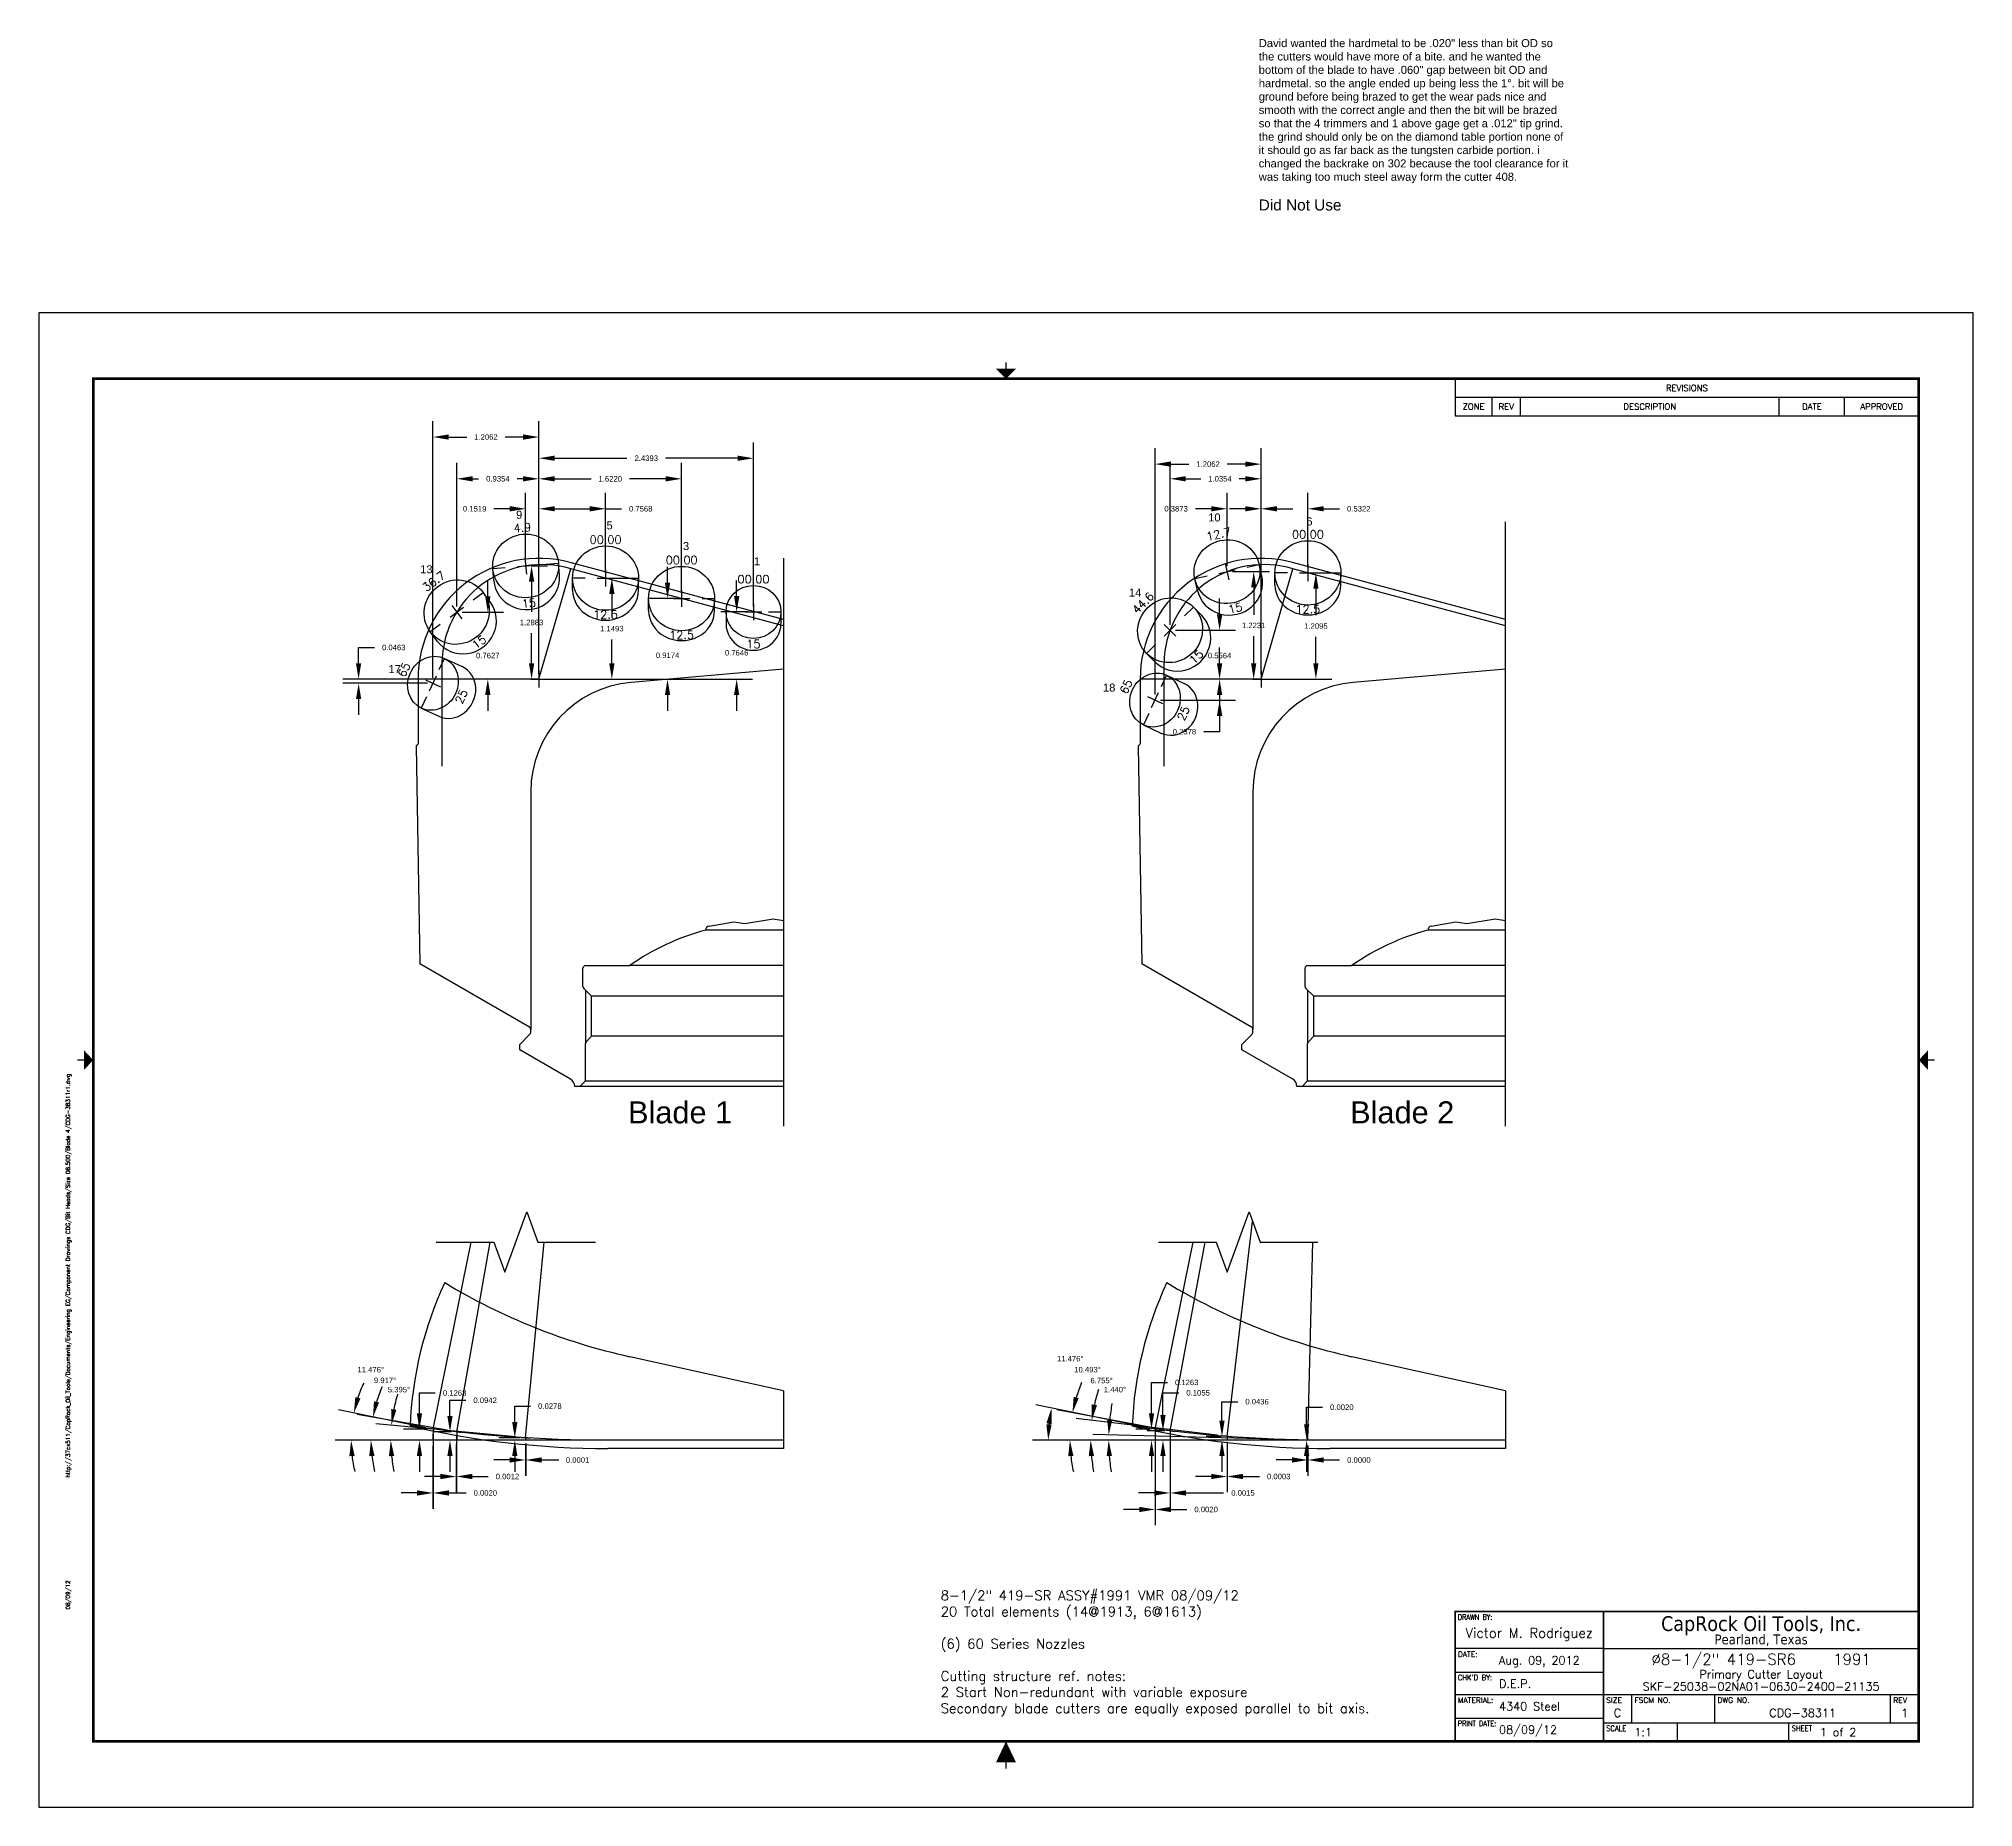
# Model space of a CAD drawing. Header units: inches. Extents: x 0 to 44, y 0 to 27.6.
# Drawn here: x 0 to 22, y 0 to 20.12 of the extents above; entities that cross this region are included whole.
import ezdxf
from ezdxf.enums import TextEntityAlignment as Align
from ezdxf.lldxf.tags import DXFTag

# ---------------------------------------------------------------- set-up
doc = ezdxf.new("R2010")
doc.units = ezdxf.units.IN
doc.header["$LTSCALE"] = 0.5
doc.header["$MEASUREMENT"] = 0
doc.header["$PDMODE"] = 35
doc.layers.get('Defpoints').update_dxf_attribs({"color": 1})
for name, color, linetype in [('Blade1', 40, 'Continuous'), ('Blade2', 6, 'Continuous'), ('CDG-38310R1', 7, 'Continuous'), ('CLine', 5, 'CENTER2'), ('Dimensions', 4, 'Continuous'), ('Text', 3, 'Continuous'), ('Title Block', 7, 'Continuous')]:
    doc.layers.add(name, color=color, linetype=linetype)
doc.styles.add('Block', font='tahoma.ttf')
doc.styles.add('RomanS', font='romans')
doc.styles.get("Standard").update_dxf_attribs({"font": 'arial.ttf'})
tags = doc.linetypes.add('CENTER2', pattern=[1.125, 0.75, -0.125, 0.125, -0.125]).pattern_tags.tags
tags[10:11] = [DXFTag(74, 4), DXFTag(75, 0), DXFTag(340, '0'), DXFTag(46, 0.0), DXFTag(50, 0.0), DXFTag(44, 0.0), DXFTag(45, 0.0)]
tags[8:9] = [DXFTag(74, 4), DXFTag(75, 0), DXFTag(340, '0'), DXFTag(46, 0.0), DXFTag(50, 0.0), DXFTag(44, 0.0), DXFTag(45, 0.0)]
tags[6:7] = [DXFTag(74, 4), DXFTag(75, 0), DXFTag(340, '0'), DXFTag(46, 0.0), DXFTag(50, 0.0), DXFTag(44, 0.0), DXFTag(45, 0.0)]
tags[4:5] = [DXFTag(74, 4), DXFTag(75, 0), DXFTag(340, '0'), DXFTag(46, 0.0), DXFTag(50, 0.0), DXFTag(44, 0.0), DXFTag(45, 0.0)]
tags = doc.linetypes.add('HIDDEN2', pattern=[0.1875, 0.125, -0.0625]).pattern_tags.tags
tags[6:7] = [DXFTag(74, 4), DXFTag(75, 0), DXFTag(340, '0'), DXFTag(46, 0.0), DXFTag(50, 0.0), DXFTag(44, 0.0), DXFTag(45, 0.0)]
tags[4:5] = [DXFTag(74, 4), DXFTag(75, 0), DXFTag(340, '0'), DXFTag(46, 0.0), DXFTag(50, 0.0), DXFTag(44, 0.0), DXFTag(45, 0.0)]
doc.dimstyles.get("Standard").update_dxf_attribs({"dimtxt": 0.0625, "dimasz": 0.18, "dimexe": 0.18, "dimexo": 0.0625, "dimgap": 0.09, "dimtad": 0, "dimtih": 1, "dimtoh": 1, "dimdec": 4, "dimzin": 0, "dimdsep": 46, "dimtxsty": 'Standard', "dimcen": 0.09, "dimadec": 3, "dimazin": 0, "dimtfac": 1, "dimtdec": 4, "dimtofl": 0, "dimtmove": 0, "dimatfit": 3, "dimfxl": 1, "dimtolj": 1, "dimtzin": 0, "dimarcsym": 0})

msp = doc.modelspace()

# ---------------------------------------------------------------- texts
at = {"insert": (13.87404, 20.11359), "char_height": 0.09120087, "attachment_point": 1}
msp.add_mtext_dynamic_manual_height_columns('David wanted the hardmetal to be .020" less than bit OD so the cutters would have more of a bite. and he wanted the bottom of the blade to have .060" gap between bit OD and hardmetal. so the angle ended up being less the 1°. bit will be ground before being brazed to get the wear pads nice and smooth with the correct angle and then the bit will be brazed so that the 4 trimmers and 1 above gage get a .012" tip grind. the grind should only be on the diamond table portion none of it should go as far back as the tungsten carbide portion. i changed the backrake on 302 because the tool clearance for it was taking too much steel away form the cutter 408.\\P\\P{\\H1.3706x;\\C1;Did Not Use}', width=3.5379419, gutter_width=0.456, heights=[0], dxfattribs=at)
at = {"layer": 'Blade1'}
for s, height, p in [('9', 0.0912, (5.42803, 14.65781)), ('5', 0.0912, (6.45645, 14.53686)), ('3', 0.0912, (7.32656, 14.30146)), ('13', 0.091201, (4.33736, 14.03705)), ('1', 0.0912, (8.13244, 14.12831)), ('17', 0.091201, (3.97694, 12.90228))]:
    msp.add_text(s, height=height, dxfattribs=at).set_placement(p)
at = {"layer": 'Blade2'}
for s, height, p in [('10', 0.091201, (13.29881, 14.62668)), ('6', 0.0912, (14.41482, 14.58161)), ('14', 0.091201, (12.39777, 13.77192)), ('18', 0.091201, (12.10206, 12.69164))]:
    msp.add_text(s, height=height, dxfattribs=at).set_placement(p)
at = {"layer": 'Text', "char_height": 0.25, "attachment_point": 1}
for s, insert in [('Blade 1', (6.70194, 8.03038)), ('Blade 2', (14.91336, 8.03038))]:
    msp.add_mtext_dynamic_manual_height_columns(s, width=2.5039694, gutter_width=0.456, heights=[0], dxfattribs=dict(at, insert=insert))
at = {"layer": 'Title Block', "color": 3, "insert": (10.25753, 2.46549), "char_height": 0.11, "width": 7.2757161, "attachment_point": 1, "style": 'RomanS'}
msp.add_mtext('8-1/2" 419-SR ASSY#1991 VMR 08/09/12\\P20 Total elements (14@1913, 6@1613)\\P\\P(6) 60 Series Nozzles\\P\\PCutting structure ref. notes:\\P2 Start Non-redundant with variable exposure\\PSecondary blade cutters are equally exposed parallel to bit axis.', dxfattribs=at)

# ---------------------------------------------------------------- blocks, each defined once
blk = doc.blocks.new('*D16')
at = {"layer": 'Defpoints', "color": 0, "transparency": 16777216}
for p in [(7.937, 13.597), (8.129, 13.597), (5.689, 12.833)]:
    blk.add_point(p, dxfattribs=at)
at = {"layer": 'Dimensions', "color": 0, "lineweight": -2, "transparency": 16777216}
for p, q in [((7.937, 13.777), (7.937, 13.957)), ((8.066, 13.597), (7.757, 13.597)), ((5.752, 12.833), (8.117, 12.833)), ((7.937, 12.653), (7.937, 12.473))]:
    blk.add_line(p, q, dxfattribs=at)
at = {"layer": 'Dimensions', "color": 0, "transparency": 16777216}
for points in [[(7.907, 13.777), (7.967, 13.777), (7.937, 13.597)], [(7.907, 12.653), (7.967, 12.653), (7.937, 12.833)]]:
    blk.add_solid(points, dxfattribs=at)
at = {"layer": 'Dimensions', "color": 0, "transparency": 16777216, "insert": (7.937, 13.133), "char_height": 0.0625, "attachment_point": 5}
blk.add_mtext('\\A1;0.7646', dxfattribs=at)
blk = doc.blocks.new('*D17')
at = {"layer": 'Defpoints', "color": 0, "transparency": 16777216}
for p in [(8.129, 15.346), (8.129, 13.597), (5.689, 12.833)]:
    blk.add_point(p, dxfattribs=at)
at = {"layer": 'Dimensions', "color": 0, "lineweight": -2, "transparency": 16777216}
for p, q in [((5.689, 12.895), (5.689, 15.526)), ((8.129, 13.66), (8.129, 15.526)), ((5.869, 15.346), (6.689, 15.346)), ((7.949, 15.346), (7.129, 15.346))]:
    blk.add_line(p, q, dxfattribs=at)
at = {"layer": 'Dimensions', "color": 0, "transparency": 16777216}
for points in [[(5.869, 15.376), (5.869, 15.316), (5.689, 15.346)], [(7.949, 15.376), (7.949, 15.316), (8.129, 15.346)]]:
    blk.add_solid(points, dxfattribs=at)
at = {"layer": 'Dimensions', "color": 0, "transparency": 16777216, "insert": (6.909, 15.346), "char_height": 0.0625, "attachment_point": 5}
blk.add_mtext('\\A1;2.4393', dxfattribs=at)
blk = doc.blocks.new('*D18')
at = {"layer": 'Defpoints', "color": 0, "transparency": 16777216}
for p in [(7.311, 13.75), (5.689, 12.833), (7.151, 12.833)]:
    blk.add_point(p, dxfattribs=at)
at = {"layer": 'Dimensions', "color": 0, "lineweight": -2, "transparency": 16777216}
for p, q in [((7.151, 13.93), (7.151, 14.11)), ((7.249, 13.75), (6.971, 13.75)), ((5.752, 12.833), (7.331, 12.833)), ((7.151, 12.653), (7.151, 12.473))]:
    blk.add_line(p, q, dxfattribs=at)
at = {"layer": 'Dimensions', "color": 0, "transparency": 16777216}
for points in [[(7.121, 13.93), (7.181, 13.93), (7.151, 13.75)], [(7.121, 12.653), (7.181, 12.653), (7.151, 12.833)]]:
    blk.add_solid(points, dxfattribs=at)
at = {"layer": 'Dimensions', "color": 0, "transparency": 16777216, "insert": (7.151, 13.104), "char_height": 0.0625, "attachment_point": 5}
blk.add_mtext('\\A1;0.9174', dxfattribs=at)
blk = doc.blocks.new('*D19')
at = {"layer": 'Defpoints', "color": 0, "transparency": 16777216}
for p in [(7.311, 15.112), (7.311, 13.75), (5.689, 12.833)]:
    blk.add_point(p, dxfattribs=at)
at = {"layer": 'Dimensions', "color": 0, "lineweight": -2, "transparency": 16777216}
for p, q in [((5.689, 12.895), (5.689, 15.292)), ((7.311, 13.813), (7.311, 15.292)), ((5.869, 15.112), (6.284, 15.112)), ((7.131, 15.112), (6.717, 15.112))]:
    blk.add_line(p, q, dxfattribs=at)
at = {"layer": 'Dimensions', "color": 0, "transparency": 16777216}
for points in [[(5.869, 15.142), (5.869, 15.082), (5.689, 15.112)], [(7.131, 15.142), (7.131, 15.082), (7.311, 15.112)]]:
    blk.add_solid(points, dxfattribs=at)
at = {"layer": 'Dimensions', "color": 0, "transparency": 16777216, "insert": (6.5, 15.112), "char_height": 0.0625, "attachment_point": 5}
blk.add_mtext('\\A1;1.6220', dxfattribs=at)
blk = doc.blocks.new('*D20')
at = {"layer": 'Defpoints', "color": 0, "transparency": 16777216}
for p in [(6.446, 13.982), (6.518, 13.982), (5.689, 12.833)]:
    blk.add_point(p, dxfattribs=at)
at = {"layer": 'Dimensions', "color": 0, "lineweight": -2, "transparency": 16777216}
for p, q in [((6.509, 13.982), (6.698, 13.982)), ((6.518, 13.802), (6.518, 13.529)), ((6.518, 13.013), (6.518, 13.285)), ((5.752, 12.833), (6.698, 12.833))]:
    blk.add_line(p, q, dxfattribs=at)
at = {"layer": 'Dimensions', "color": 0, "transparency": 16777216}
for points in [[(6.488, 13.802), (6.548, 13.802), (6.518, 13.982)], [(6.488, 13.013), (6.548, 13.013), (6.518, 12.833)]]:
    blk.add_solid(points, dxfattribs=at)
at = {"layer": 'Dimensions', "color": 0, "transparency": 16777216, "insert": (6.518, 13.407), "char_height": 0.0625, "attachment_point": 5}
blk.add_mtext('\\A1;1.1493', dxfattribs=at)
blk = doc.blocks.new('*D21')
at = {"layer": 'Defpoints', "color": 0, "transparency": 16777216}
for p in [(6.446, 14.771), (6.446, 13.982), (5.689, 12.833)]:
    blk.add_point(p, dxfattribs=at)
at = {"layer": 'Dimensions', "color": 0, "lineweight": -2, "transparency": 16777216}
for p, q in [((5.689, 12.895), (5.689, 14.951)), ((5.869, 14.771), (6.266, 14.771)), ((6.446, 14.044), (6.446, 14.951)), ((6.446, 14.771), (6.626, 14.771))]:
    blk.add_line(p, q, dxfattribs=at)
at = {"layer": 'Dimensions', "color": 0, "transparency": 16777216}
for points in [[(5.869, 14.801), (5.869, 14.741), (5.689, 14.771)], [(6.266, 14.801), (6.266, 14.741), (6.446, 14.771)]]:
    blk.add_solid(points, dxfattribs=at)
at = {"layer": 'Dimensions', "color": 0, "transparency": 16777216, "insert": (6.846, 14.771), "char_height": 0.0625, "attachment_point": 5}
blk.add_mtext('\\A1;0.7568', dxfattribs=at)
blk = doc.blocks.new('CMark')
at = {"layer": 'CLine'}
for p, q in [((-0.094, 0), (0.094, 0)), ((0, 0.094), (0, -0.094))]:
    blk.add_line(p, q, dxfattribs=at)
blk = doc.blocks.new('1913@15')
for p, q in [((-0.233, 0), (-0.375, 0)), ((0.233, 0), (0.375, 0))]:
    blk.add_line(p, q)
at = {"color": 8, "linetype": 'HIDDEN2', "ltscale": 0.5}
for p, q in [((-0.375, -0.135), (-0.375, 0)), ((0.375, -0.135), (0.375, 0))]:
    blk.add_line(p, q, dxfattribs=at)
blk.add_ellipse((0, 0), major_axis=(-0.375, 0), ratio=0.965926)
blk.add_ellipse((0, -0.135), major_axis=(-0.375, 0), ratio=0.965926, start_param=0, end_param=3.141593, dxfattribs=at)
blk.add_blockref('CMark', (0, 0))
at = {"style": 'RomanS'}
blk.add_text('15', height=0.094, dxfattribs=at).set_placement((0, -0.425), align=Align.MIDDLE_CENTER)
blk.add_attdef('ANG', text='', height=0.094, dxfattribs=at).set_placement((0, 0.362), align=Align.BOTTOM_CENTER)
blk = doc.blocks.new('*D22')
at = {"layer": 'Defpoints', "color": 0, "transparency": 16777216}
for p in [(5.537, 14.121), (5.605, 12.833), (5.689, 12.833)]:
    blk.add_point(p, dxfattribs=at)
at = {"layer": 'Dimensions', "color": 0, "lineweight": -2, "transparency": 16777216}
for p, q in [((5.6, 14.121), (5.785, 14.121)), ((5.605, 13.941), (5.605, 13.599)), ((5.605, 13.013), (5.605, 13.355)), ((5.627, 12.833), (5.425, 12.833))]:
    blk.add_line(p, q, dxfattribs=at)
at = {"layer": 'Dimensions', "color": 0, "transparency": 16777216}
for points in [[(5.575, 13.941), (5.635, 13.941), (5.605, 14.121)], [(5.575, 13.013), (5.635, 13.013), (5.605, 12.833)]]:
    blk.add_solid(points, dxfattribs=at)
at = {"layer": 'Dimensions', "color": 0, "transparency": 16777216, "insert": (5.605, 13.477), "char_height": 0.0625, "attachment_point": 5}
blk.add_mtext('\\A1;1.2883', dxfattribs=at)
blk = doc.blocks.new('*D11')
at = {"layer": 'Defpoints', "color": 0, "transparency": 16777216}
for p in [(5.537, 14.771), (5.537, 14.121), (5.689, 12.833)]:
    blk.add_point(p, dxfattribs=at)
at = {"layer": 'Dimensions', "color": 0, "lineweight": -2, "transparency": 16777216}
for p, q in [((5.357, 14.771), (5.177, 14.771)), ((5.537, 14.184), (5.537, 14.951)), ((5.689, 12.895), (5.689, 14.951)), ((5.869, 14.771), (6.049, 14.771))]:
    blk.add_line(p, q, dxfattribs=at)
at = {"layer": 'Dimensions', "color": 0, "transparency": 16777216}
for points in [[(5.357, 14.801), (5.357, 14.741), (5.537, 14.771)], [(5.869, 14.801), (5.869, 14.741), (5.689, 14.771)]]:
    blk.add_solid(points, dxfattribs=at)
at = {"layer": 'Dimensions', "color": 0, "transparency": 16777216, "insert": (4.958, 14.771), "char_height": 0.0625, "attachment_point": 5}
blk.add_mtext('\\A1;0.1519', dxfattribs=at)
blk = doc.blocks.new('*D12')
at = {"layer": 'Defpoints', "color": 0, "transparency": 16777216}
for p in [(5.414, 4.203), (5.538, 4.203), (5.537, 4.176)]:
    blk.add_point(p, dxfattribs=at)
at = {"layer": 'Dimensions', "color": 0, "lineweight": -2, "transparency": 16777216}
for p, q in [((5.414, 4.383), (5.414, 4.563)), ((5.414, 4.563), (5.594, 4.563)), ((5.475, 4.203), (5.234, 4.203)), ((5.475, 4.176), (5.234, 4.176)), ((5.414, 3.996), (5.414, 3.816))]:
    blk.add_line(p, q, dxfattribs=at)
at = {"layer": 'Dimensions', "color": 0, "transparency": 16777216}
for points in [[(5.384, 4.383), (5.444, 4.383), (5.414, 4.203)], [(5.384, 3.996), (5.444, 3.996), (5.414, 4.176)]]:
    blk.add_solid(points, dxfattribs=at)
at = {"layer": 'Dimensions', "color": 0, "transparency": 16777216, "insert": (5.813, 4.563), "char_height": 0.0625, "attachment_point": 5}
blk.add_mtext('\\A1;0.0278', dxfattribs=at)
blk = doc.blocks.new('*D23')
at = {"layer": 'Defpoints', "color": 0, "transparency": 16777216}
for p in [(5.538, 4.203), (5.537, 4.176), (5.538, 3.951)]:
    blk.add_point(p, dxfattribs=at)
at = {"layer": 'Dimensions', "color": 0, "lineweight": -2, "transparency": 16777216}
for p, q in [((5.537, 4.113), (5.537, 3.771)), ((5.538, 4.141), (5.538, 3.771)), ((5.357, 3.951), (5.177, 3.951)), ((5.718, 3.951), (5.914, 3.951))]:
    blk.add_line(p, q, dxfattribs=at)
at = {"layer": 'Dimensions', "color": 0, "transparency": 16777216}
for points in [[(5.357, 3.981), (5.357, 3.921), (5.537, 3.951)], [(5.718, 3.981), (5.718, 3.921), (5.538, 3.951)]]:
    blk.add_solid(points, dxfattribs=at)
at = {"layer": 'Dimensions', "color": 0, "transparency": 16777216, "insert": (6.128, 3.951), "char_height": 0.0625, "attachment_point": 5}
blk.add_mtext('\\A1;0.0001', dxfattribs=at)
blk = doc.blocks.new('*D24')
at = {"layer": 'Defpoints', "color": 0, "transparency": 16777216}
for p in [(4.005, 4.233), (5.488, 4.208), (5.587, 4.199), (3.893, 4.176), (6.471, 4.176)]:
    blk.add_point(p, dxfattribs=at)
at = {"layer": 'Dimensions', "color": 0, "lineweight": -2, "transparency": 16777216}
blk.add_line((5.426, 4.214), (3.833, 4.364), dxfattribs=at)
for start, end in [(163.3172, 168.9609), (185.6437, 191.2873)]:
    blk.add_arc((5.832, 4.176), 1.828, start, end, dxfattribs=at)
at = {"layer": 'Dimensions', "color": 0, "transparency": 16777216}
for points in [[(4.067, 4.521), (4.008, 4.53), (4.012, 4.348)], [(3.983, 3.994), (4.043, 3.997), (4.004, 4.176)]]:
    blk.add_solid(points, dxfattribs=at)
at = {"layer": 'Dimensions', "color": 0, "transparency": 16777216, "insert": (4.097, 4.751), "char_height": 0.0625, "attachment_point": 5}
blk.add_mtext('\\A1;5.395°', dxfattribs=at)
blk = doc.blocks.new('*D25')
at = {"layer": 'Defpoints', "color": 0, "transparency": 16777216}
for p in [(4.754, 13.595), (5.107, 13.595), (5.689, 12.833)]:
    blk.add_point(p, dxfattribs=at)
at = {"layer": 'Dimensions', "color": 0, "lineweight": -2, "transparency": 16777216}
for p, q in [((5.107, 13.775), (5.107, 13.955)), ((4.817, 13.595), (5.287, 13.595)), ((5.627, 12.833), (4.927, 12.833)), ((5.107, 12.653), (5.107, 12.473))]:
    blk.add_line(p, q, dxfattribs=at)
at = {"layer": 'Dimensions', "color": 0, "transparency": 16777216}
for points in [[(5.077, 13.775), (5.137, 13.775), (5.107, 13.595)], [(5.077, 12.653), (5.137, 12.653), (5.107, 12.833)]]:
    blk.add_solid(points, dxfattribs=at)
at = {"layer": 'Dimensions', "color": 0, "transparency": 16777216, "insert": (5.107, 13.101), "char_height": 0.0625, "attachment_point": 5}
blk.add_mtext('\\A1;0.7627', dxfattribs=at)
blk = doc.blocks.new('*D13')
at = {"layer": 'Defpoints', "color": 0, "transparency": 16777216}
for p in [(4.754, 15.112), (4.754, 13.595), (5.689, 12.833)]:
    blk.add_point(p, dxfattribs=at)
at = {"layer": 'Dimensions', "color": 0, "lineweight": -2, "transparency": 16777216}
for p, q in [((4.754, 13.658), (4.754, 15.292)), ((5.689, 12.895), (5.689, 15.292)), ((4.934, 15.112), (5.002, 15.112)), ((5.509, 15.112), (5.441, 15.112))]:
    blk.add_line(p, q, dxfattribs=at)
at = {"layer": 'Dimensions', "color": 0, "transparency": 16777216}
for points in [[(4.934, 15.142), (4.934, 15.082), (4.754, 15.112)], [(5.509, 15.142), (5.509, 15.082), (5.689, 15.112)]]:
    blk.add_solid(points, dxfattribs=at)
at = {"layer": 'Dimensions', "color": 0, "transparency": 16777216, "insert": (5.222, 15.112), "char_height": 0.0625, "attachment_point": 5}
blk.add_mtext('\\A1;0.9354', dxfattribs=at)
blk = doc.blocks.new('*D14')
at = {"layer": 'Defpoints', "color": 0, "transparency": 16777216}
for p in [(4.677, 4.27), (4.755, 4.27), (4.754, 4.176)]:
    blk.add_point(p, dxfattribs=at)
at = {"layer": 'Dimensions', "color": 0, "lineweight": -2, "transparency": 16777216}
for p, q in [((4.677, 4.45), (4.677, 4.63)), ((4.677, 4.63), (4.857, 4.63)), ((4.693, 4.27), (4.497, 4.27)), ((4.692, 4.176), (4.497, 4.176)), ((4.677, 3.996), (4.677, 3.816))]:
    blk.add_line(p, q, dxfattribs=at)
at = {"layer": 'Dimensions', "color": 0, "transparency": 16777216}
for points in [[(4.647, 4.45), (4.707, 4.45), (4.677, 4.27)], [(4.647, 3.996), (4.707, 3.996), (4.677, 4.176)]]:
    blk.add_solid(points, dxfattribs=at)
at = {"layer": 'Dimensions', "color": 0, "transparency": 16777216, "insert": (5.077, 4.63), "char_height": 0.0625, "attachment_point": 5}
blk.add_mtext('\\A1;0.0942', dxfattribs=at)
blk = doc.blocks.new('*D15')
at = {"layer": 'Defpoints', "color": 0, "transparency": 16777216}
for p in [(4.749, 4.191), (4.75, 4.285), (4.75, 3.763)]:
    blk.add_point(p, dxfattribs=at)
at = {"layer": 'Dimensions', "color": 0, "lineweight": -2, "transparency": 16777216}
for p, q in [((4.75, 4.223), (4.75, 3.583)), ((4.749, 4.129), (4.749, 3.583)), ((4.569, 3.763), (4.389, 3.763)), ((4.93, 3.763), (5.111, 3.763))]:
    blk.add_line(p, q, dxfattribs=at)
at = {"layer": 'Dimensions', "color": 0, "transparency": 16777216}
for points in [[(4.569, 3.793), (4.569, 3.733), (4.749, 3.763)], [(4.93, 3.793), (4.93, 3.733), (4.75, 3.763)]]:
    blk.add_solid(points, dxfattribs=at)
at = {"layer": 'Dimensions', "color": 0, "transparency": 16777216, "insert": (5.331, 3.763), "char_height": 0.0625, "attachment_point": 5}
blk.add_mtext('\\A1;0.0012', dxfattribs=at)
blk = doc.blocks.new('*D26')
at = {"layer": 'Defpoints', "color": 0, "transparency": 16777216}
for p in [(3.78, 4.263), (4.706, 4.278), (4.804, 4.261), (3.893, 4.176), (6.471, 4.176)]:
    blk.add_point(p, dxfattribs=at)
at = {"layer": 'Dimensions', "color": 0, "lineweight": -2, "transparency": 16777216}
for p, q in [((4.644, 4.289), (3.623, 4.468)), ((3.83, 4.176), (3.598, 4.176))]:
    blk.add_line(p, q, dxfattribs=at)
for start, end in [(156.47, 163.2767), (186.8066, 193.6133)]:
    blk.add_arc((5.294, 4.176), 1.516, start, end, dxfattribs=at)
at = {"layer": 'Dimensions', "color": 0, "transparency": 16777216}
for points in [[(3.871, 4.605), (3.813, 4.619), (3.801, 4.437)], [(3.759, 3.994), (3.819, 3.998), (3.778, 4.176)]]:
    blk.add_solid(points, dxfattribs=at)
at = {"layer": 'Dimensions', "color": 0, "transparency": 16777216, "insert": (3.939, 4.856), "char_height": 0.0625, "attachment_point": 5}
blk.add_mtext('\\A1;9.917°', dxfattribs=at)
blk = doc.blocks.new('1613@25')
for p, q in [((-0.17, 0), (-0.312, 0)), ((0.171, 0), (0.312, 0))]:
    blk.add_line(p, q)
at = {"color": 8, "linetype": 'HIDDEN2', "ltscale": 0.5}
blk.add_line((-0.312, 0), (-0.312, -0.22), dxfattribs=at)
at = {"color": 8, "linetype": 'HIDDEN2', "ltscale": 0.5, "flags": 128}
blk.add_lwpolyline([(0.312, 0), (0.312, -0.22)], dxfattribs=at)
blk.add_ellipse((0, 0), major_axis=(-0.312, 0), ratio=0.906308, start_param=-3.141592653589793, end_param=3.141592653589793)
at = {"color": 8, "linetype": 'HIDDEN2', "ltscale": 0.5}
blk.add_ellipse((0, -0.22), major_axis=(-0.312, 0), ratio=0.906308, start_param=0, end_param=3.141593, dxfattribs=at)
blk.add_blockref('CMark', (0, 0))
at = {"style": 'RomanS'}
blk.add_text('25', height=0.094, dxfattribs=at).set_placement((0, -0.356), align=Align.MIDDLE_CENTER)
blk.add_attdef('ANG', text='', height=0.094, dxfattribs=at).set_placement((0, 0.287), align=Align.BOTTOM_CENTER)
blk = doc.blocks.new('*D27')
at = {"layer": 'Defpoints', "color": 0, "transparency": 16777216}
for p in [(4.483, 15.587), (4.483, 12.786), (5.689, 12.833)]:
    blk.add_point(p, dxfattribs=at)
at = {"layer": 'Dimensions', "color": 0, "lineweight": -2, "transparency": 16777216}
for p, q in [((4.483, 12.849), (4.483, 15.767)), ((5.689, 12.895), (5.689, 15.767)), ((4.663, 15.587), (4.87, 15.587)), ((5.509, 15.587), (5.303, 15.587))]:
    blk.add_line(p, q, dxfattribs=at)
at = {"layer": 'Dimensions', "color": 0, "transparency": 16777216}
for points in [[(4.663, 15.617), (4.663, 15.557), (4.483, 15.587)], [(5.509, 15.617), (5.509, 15.557), (5.689, 15.587)]]:
    blk.add_solid(points, dxfattribs=at)
at = {"layer": 'Dimensions', "color": 0, "transparency": 16777216, "insert": (5.086, 15.587), "char_height": 0.0625, "attachment_point": 5}
blk.add_mtext('\\A1;1.2062', dxfattribs=at)
blk = doc.blocks.new('*D28')
at = {"layer": 'Defpoints', "color": 0, "transparency": 16777216}
for p in [(3.638, 12.786), (4.483, 12.786), (5.689, 12.833)]:
    blk.add_point(p, dxfattribs=at)
at = {"layer": 'Dimensions', "color": 0, "lineweight": -2, "transparency": 16777216}
for p, q in [((3.638, 13.013), (3.638, 13.193)), ((3.638, 13.193), (3.818, 13.193)), ((5.627, 12.833), (3.458, 12.833)), ((4.421, 12.786), (3.458, 12.786)), ((3.638, 12.606), (3.638, 12.426))]:
    blk.add_line(p, q, dxfattribs=at)
at = {"layer": 'Dimensions', "color": 0, "transparency": 16777216}
for points in [[(3.608, 13.013), (3.668, 13.013), (3.638, 12.833)], [(3.608, 12.606), (3.668, 12.606), (3.638, 12.786)]]:
    blk.add_solid(points, dxfattribs=at)
at = {"layer": 'Dimensions', "color": 0, "transparency": 16777216, "insert": (4.038, 13.193), "char_height": 0.0625, "attachment_point": 5}
blk.add_mtext('\\A1;0.0463', dxfattribs=at)
blk = doc.blocks.new('*D31')
at = {"layer": 'Defpoints', "color": 0, "transparency": 16777216}
for p in [(14.433, 14.771), (14.433, 14.042), (13.901, 12.833)]:
    blk.add_point(p, dxfattribs=at)
at = {"layer": 'Dimensions', "color": 0, "lineweight": -2, "transparency": 16777216}
for p, q in [((13.721, 14.771), (13.541, 14.771)), ((13.901, 12.895), (13.901, 14.951)), ((14.433, 14.105), (14.433, 14.951)), ((14.613, 14.771), (14.793, 14.771))]:
    blk.add_line(p, q, dxfattribs=at)
at = {"layer": 'Dimensions', "color": 0, "transparency": 16777216}
for points in [[(13.721, 14.801), (13.721, 14.741), (13.901, 14.771)], [(14.613, 14.801), (14.613, 14.741), (14.433, 14.771)]]:
    blk.add_solid(points, dxfattribs=at)
at = {"layer": 'Dimensions', "color": 0, "transparency": 16777216, "insert": (15.012, 14.771), "char_height": 0.0625, "attachment_point": 5}
blk.add_mtext('\\A1;0.5322', dxfattribs=at)
blk = doc.blocks.new('*D32')
at = {"layer": 'Defpoints', "color": 0, "transparency": 16777216}
for p in [(13.514, 14.056), (13.817, 12.833), (13.901, 12.833)]:
    blk.add_point(p, dxfattribs=at)
at = {"layer": 'Dimensions', "color": 0, "lineweight": -2, "transparency": 16777216}
for p, q in [((13.576, 14.056), (13.997, 14.056)), ((13.817, 13.876), (13.817, 13.566)), ((13.817, 13.013), (13.817, 13.322)), ((13.838, 12.833), (13.637, 12.833))]:
    blk.add_line(p, q, dxfattribs=at)
at = {"layer": 'Dimensions', "color": 0, "transparency": 16777216}
for points in [[(13.787, 13.876), (13.847, 13.876), (13.817, 14.056)], [(13.787, 13.013), (13.847, 13.013), (13.817, 12.833)]]:
    blk.add_solid(points, dxfattribs=at)
at = {"layer": 'Dimensions', "color": 0, "transparency": 16777216, "insert": (13.817, 13.444), "char_height": 0.0625, "attachment_point": 5}
blk.add_mtext('\\A1;1.2231', dxfattribs=at)
blk = doc.blocks.new('*D29')
at = {"layer": 'Defpoints', "color": 0, "transparency": 16777216}
for p in [(13.514, 14.771), (13.514, 14.056), (13.901, 12.833)]:
    blk.add_point(p, dxfattribs=at)
at = {"layer": 'Dimensions', "color": 0, "lineweight": -2, "transparency": 16777216}
for p, q in [((13.334, 14.771), (13.154, 14.771)), ((13.514, 14.118), (13.514, 14.951)), ((13.901, 12.895), (13.901, 14.951)), ((14.081, 14.771), (14.261, 14.771))]:
    blk.add_line(p, q, dxfattribs=at)
at = {"layer": 'Dimensions', "color": 0, "transparency": 16777216}
for points in [[(13.334, 14.801), (13.334, 14.741), (13.514, 14.771)], [(14.081, 14.801), (14.081, 14.741), (13.901, 14.771)]]:
    blk.add_solid(points, dxfattribs=at)
at = {"layer": 'Dimensions', "color": 0, "transparency": 16777216, "insert": (12.934, 14.771), "char_height": 0.0625, "attachment_point": 5}
blk.add_mtext('\\A1;0.3873', dxfattribs=at)
blk = doc.blocks.new('*D33')
at = {"layer": 'Defpoints', "color": 0, "transparency": 16777216}
for p in [(12.865, 13.389), (13.429, 13.389), (13.901, 12.833)]:
    blk.add_point(p, dxfattribs=at)
at = {"layer": 'Dimensions', "color": 0, "lineweight": -2, "transparency": 16777216}
for p, q in [((13.429, 13.569), (13.429, 13.749)), ((12.928, 13.389), (13.609, 13.389)), ((13.838, 12.833), (13.249, 12.833)), ((13.429, 12.653), (13.429, 12.473))]:
    blk.add_line(p, q, dxfattribs=at)
at = {"layer": 'Dimensions', "color": 0, "transparency": 16777216}
for points in [[(13.399, 13.569), (13.459, 13.569), (13.429, 13.389)], [(13.399, 12.653), (13.459, 12.653), (13.429, 12.833)]]:
    blk.add_solid(points, dxfattribs=at)
at = {"layer": 'Dimensions', "color": 0, "transparency": 16777216, "insert": (13.429, 13.101), "char_height": 0.0625, "attachment_point": 5}
blk.add_mtext('\\A1;0.5564', dxfattribs=at)
blk = doc.blocks.new('*D30')
at = {"layer": 'Defpoints', "color": 0, "transparency": 16777216}
for p in [(12.865, 15.112), (12.865, 13.389), (13.901, 12.833)]:
    blk.add_point(p, dxfattribs=at)
at = {"layer": 'Dimensions', "color": 0, "lineweight": -2, "transparency": 16777216}
for p, q in [((12.865, 13.452), (12.865, 15.292)), ((13.901, 12.895), (13.901, 15.292)), ((13.045, 15.112), (13.216, 15.112)), ((13.721, 15.112), (13.65, 15.112))]:
    blk.add_line(p, q, dxfattribs=at)
at = {"layer": 'Dimensions', "color": 0, "transparency": 16777216}
for points in [[(13.045, 15.142), (13.045, 15.082), (12.865, 15.112)], [(13.721, 15.142), (13.721, 15.082), (13.901, 15.112)]]:
    blk.add_solid(points, dxfattribs=at)
at = {"layer": 'Dimensions', "color": 0, "transparency": 16777216, "insert": (13.433, 15.112), "char_height": 0.0625, "attachment_point": 5}
blk.add_mtext('\\A1;1.0354', dxfattribs=at)
blk = doc.blocks.new('*D34')
at = {"layer": 'Defpoints', "color": 0, "transparency": 16777216}
for p in [(14.433, 14.042), (14.524, 14.042), (13.901, 12.833)]:
    blk.add_point(p, dxfattribs=at)
at = {"layer": 'Dimensions', "color": 0, "lineweight": -2, "transparency": 16777216}
for p, q in [((14.495, 14.042), (14.704, 14.042)), ((14.524, 13.862), (14.524, 13.559)), ((14.524, 13.013), (14.524, 13.316)), ((13.963, 12.833), (14.704, 12.833))]:
    blk.add_line(p, q, dxfattribs=at)
at = {"layer": 'Dimensions', "color": 0, "transparency": 16777216}
for points in [[(14.494, 13.862), (14.554, 13.862), (14.524, 14.042)], [(14.494, 13.013), (14.554, 13.013), (14.524, 12.833)]]:
    blk.add_solid(points, dxfattribs=at)
at = {"layer": 'Dimensions', "color": 0, "transparency": 16777216, "insert": (14.524, 13.437), "char_height": 0.0625, "attachment_point": 5}
blk.add_mtext('\\A1;1.2095', dxfattribs=at)
blk = doc.blocks.new('*D49')
at = {"layer": 'Defpoints', "color": 0, "transparency": 16777216}
for p in [(14.419, 4.178), (14.433, 4.178), (14.433, 4.176)]:
    blk.add_point(p, dxfattribs=at)
at = {"layer": 'Dimensions', "color": 0, "lineweight": -2, "transparency": 16777216}
for p, q in [((14.419, 4.358), (14.419, 4.551)), ((14.419, 4.551), (14.599, 4.551)), ((14.37, 4.178), (14.239, 4.178)), ((14.37, 4.176), (14.239, 4.176)), ((14.419, 3.996), (14.419, 3.816))]:
    blk.add_line(p, q, dxfattribs=at)
at = {"layer": 'Dimensions', "color": 0, "transparency": 16777216}
for points in [[(14.389, 4.358), (14.449, 4.358), (14.419, 4.178)], [(14.389, 3.996), (14.449, 3.996), (14.419, 4.176)]]:
    blk.add_solid(points, dxfattribs=at)
at = {"layer": 'Dimensions', "color": 0, "transparency": 16777216, "insert": (14.819, 4.551), "char_height": 0.0625, "attachment_point": 5}
blk.add_mtext('\\A1;0.0020', dxfattribs=at)
blk = doc.blocks.new('*D50')
at = {"layer": 'Defpoints', "color": 0, "transparency": 16777216}
for p in [(14.433, 4.178), (14.433, 4.176), (14.433, 3.951)]:
    blk.add_point(p, dxfattribs=at)
at = {"layer": 'Dimensions', "color": 0, "lineweight": -2, "transparency": 16777216}
for p, q in [((14.433, 4.115), (14.433, 3.771)), ((14.433, 4.113), (14.433, 3.771)), ((14.253, 3.951), (14.073, 3.951)), ((14.613, 3.951), (14.794, 3.951))]:
    blk.add_line(p, q, dxfattribs=at)
at = {"layer": 'Dimensions', "color": 0, "transparency": 16777216}
for points in [[(14.253, 3.981), (14.253, 3.921), (14.433, 3.951)], [(14.613, 3.981), (14.613, 3.921), (14.433, 3.951)]]:
    blk.add_solid(points, dxfattribs=at)
at = {"layer": 'Dimensions', "color": 0, "transparency": 16777216, "insert": (15.013, 3.951), "char_height": 0.0625, "attachment_point": 5}
blk.add_mtext('\\A1;0.0000', dxfattribs=at)
blk = doc.blocks.new('*D51')
at = {"layer": 'Defpoints', "color": 0, "transparency": 16777216}
for p in [(13.456, 4.219), (13.514, 4.219), (13.514, 4.176)]:
    blk.add_point(p, dxfattribs=at)
at = {"layer": 'Dimensions', "color": 0, "lineweight": -2, "transparency": 16777216}
for p, q in [((13.456, 4.399), (13.456, 4.614)), ((13.456, 4.614), (13.636, 4.614)), ((13.451, 4.219), (13.276, 4.219)), ((13.451, 4.176), (13.276, 4.176)), ((13.456, 3.996), (13.456, 3.816))]:
    blk.add_line(p, q, dxfattribs=at)
at = {"layer": 'Dimensions', "color": 0, "transparency": 16777216}
for points in [[(13.426, 4.399), (13.486, 4.399), (13.456, 4.219)], [(13.426, 3.996), (13.486, 3.996), (13.456, 4.176)]]:
    blk.add_solid(points, dxfattribs=at)
at = {"layer": 'Dimensions', "color": 0, "transparency": 16777216, "insert": (13.855, 4.614), "char_height": 0.0625, "attachment_point": 5}
blk.add_mtext('\\A1;0.0436', dxfattribs=at)
blk = doc.blocks.new('*D52')
at = {"layer": 'Defpoints', "color": 0, "transparency": 16777216}
for p in [(13.514, 4.219), (13.514, 4.176), (13.514, 3.763)]:
    blk.add_point(p, dxfattribs=at)
at = {"layer": 'Dimensions', "color": 0, "lineweight": -2, "transparency": 16777216}
for p, q in [((13.514, 4.157), (13.514, 3.583)), ((13.514, 4.113), (13.514, 3.583)), ((13.334, 3.763), (13.154, 3.763)), ((13.694, 3.763), (13.881, 3.763))]:
    blk.add_line(p, q, dxfattribs=at)
at = {"layer": 'Dimensions', "color": 0, "transparency": 16777216}
for points in [[(13.334, 3.793), (13.334, 3.733), (13.514, 3.763)], [(13.694, 3.793), (13.694, 3.733), (13.514, 3.763)]]:
    blk.add_solid(points, dxfattribs=at)
at = {"layer": 'Dimensions', "color": 0, "transparency": 16777216, "insert": (14.101, 3.763), "char_height": 0.0625, "attachment_point": 5}
blk.add_mtext('\\A1;0.0003', dxfattribs=at)
blk = doc.blocks.new('*D53')
at = {"layer": 'Defpoints', "color": 0, "transparency": 16777216}
for p in [(12.785, 4.281), (12.867, 4.281), (12.865, 4.176)]:
    blk.add_point(p, dxfattribs=at)
at = {"layer": 'Dimensions', "color": 0, "lineweight": -2, "transparency": 16777216}
for p, q in [((12.785, 4.461), (12.785, 4.715)), ((12.785, 4.715), (12.965, 4.715)), ((12.804, 4.281), (12.605, 4.281)), ((12.803, 4.176), (12.605, 4.176)), ((12.785, 3.996), (12.785, 3.816))]:
    blk.add_line(p, q, dxfattribs=at)
at = {"layer": 'Dimensions', "color": 0, "transparency": 16777216}
for points in [[(12.755, 4.461), (12.815, 4.461), (12.785, 4.281)], [(12.755, 3.996), (12.815, 3.996), (12.785, 4.176)]]:
    blk.add_solid(points, dxfattribs=at)
at = {"layer": 'Dimensions', "color": 0, "transparency": 16777216, "insert": (13.185, 4.715), "char_height": 0.0625, "attachment_point": 5}
blk.add_mtext('\\A1;0.1055', dxfattribs=at)
blk = doc.blocks.new('*D54')
at = {"layer": 'Defpoints', "color": 0, "transparency": 16777216}
for p in [(12.867, 4.281), (12.865, 4.176), (12.867, 3.576)]:
    blk.add_point(p, dxfattribs=at)
at = {"layer": 'Dimensions', "color": 0, "lineweight": -2, "transparency": 16777216}
for p, q in [((12.867, 4.219), (12.867, 3.396)), ((12.865, 4.113), (12.865, 3.396)), ((12.685, 3.576), (12.505, 3.576)), ((13.047, 3.576), (13.475, 3.576))]:
    blk.add_line(p, q, dxfattribs=at)
at = {"layer": 'Dimensions', "color": 0, "transparency": 16777216}
for points in [[(12.685, 3.606), (12.685, 3.546), (12.865, 3.576)], [(13.047, 3.606), (13.047, 3.546), (12.867, 3.576)]]:
    blk.add_solid(points, dxfattribs=at)
at = {"layer": 'Dimensions', "color": 0, "transparency": 16777216, "insert": (13.695, 3.576), "char_height": 0.0625, "attachment_point": 5}
blk.add_mtext('\\A1;0.0015', dxfattribs=at)
blk = doc.blocks.new('*D55')
at = {"layer": 'Defpoints', "color": 0, "transparency": 16777216}
for p in [(12.168, 4.195), (12.104, 4.176), (14.383, 4.179), (14.483, 4.176), (14.682, 4.176)]:
    blk.add_point(p, dxfattribs=at)
at = {"layer": 'Dimensions', "color": 0, "lineweight": -2, "transparency": 16777216}
blk.add_line((14.321, 4.18), (11.989, 4.239), dxfattribs=at)
for start, end in [(169.7577, 174.1586), (184.4009, 188.8019)]:
    blk.add_arc((14.512, 4.176), 2.344, start, end, dxfattribs=at)
at = {"layer": 'Dimensions', "color": 0, "transparency": 16777216}
for points in [[(12.21, 4.412), (12.15, 4.416), (12.168, 4.235)], [(12.145, 3.995), (12.205, 3.997), (12.168, 4.176)]]:
    blk.add_solid(points, dxfattribs=at)
at = {"layer": 'Dimensions', "color": 0, "transparency": 16777216, "insert": (12.239, 4.751), "char_height": 0.0625, "attachment_point": 5}
blk.add_mtext('\\A1;1.440°', dxfattribs=at)
blk = doc.blocks.new('*D56')
at = {"layer": 'Defpoints', "color": 0, "transparency": 16777216}
for p in [(11.964, 4.251), (13.464, 4.225), (13.563, 4.213), (12.104, 4.176), (14.682, 4.176)]:
    blk.add_point(p, dxfattribs=at)
at = {"layer": 'Dimensions', "color": 0, "lineweight": -2, "transparency": 16777216}
for p, q in [((13.402, 4.232), (11.797, 4.423)), ((12.042, 4.176), (11.783, 4.176))]:
    blk.add_line(p, q, dxfattribs=at)
for start, end in [(162.4939, 167.8694), (185.3755, 190.751)]:
    blk.add_arc((13.882, 4.176), 1.919, start, end, dxfattribs=at)
at = {"layer": 'Dimensions', "color": 0, "transparency": 16777216}
for points in [[(12.035, 4.574), (11.976, 4.584), (11.976, 4.401)], [(11.941, 3.994), (12.001, 3.997), (11.963, 4.176)]]:
    blk.add_solid(points, dxfattribs=at)
at = {"layer": 'Dimensions', "color": 0, "transparency": 16777216, "insert": (12.087, 4.854), "char_height": 0.0625, "attachment_point": 5}
blk.add_mtext('\\A1;6.755°', dxfattribs=at)
blk = doc.blocks.new('*D57')
at = {"layer": 'Defpoints', "color": 0, "transparency": 16777216}
for p in [(11.73, 4.28), (12.818, 4.29), (12.916, 4.272), (12.104, 4.176), (14.682, 4.176)]:
    blk.add_point(p, dxfattribs=at)
at = {"layer": 'Dimensions', "color": 0, "lineweight": -2, "transparency": 16777216}
for p, q in [((12.756, 4.302), (11.579, 4.52)), ((12.042, 4.176), (11.547, 4.176))]:
    blk.add_line(p, q, dxfattribs=at)
for start, end in [(157.4354, 163.4713), (186.036, 192.0719)]:
    blk.add_arc((13.437, 4.176), 1.709, start, end, dxfattribs=at)
at = {"layer": 'Dimensions', "color": 0, "transparency": 16777216}
for points in [[(11.827, 4.655), (11.769, 4.669), (11.756, 4.487)], [(11.707, 3.994), (11.767, 3.997), (11.727, 4.176)]]:
    blk.add_solid(points, dxfattribs=at)
at = {"layer": 'Dimensions', "color": 0, "transparency": 16777216, "insert": (11.927, 4.978), "char_height": 0.0625, "attachment_point": 5}
blk.add_mtext('\\A1;10.493°', dxfattribs=at)
blk = doc.blocks.new('*D74')
at = {"layer": 'Defpoints', "color": 0, "transparency": 16777216}
for p in [(13.901, 12.833), (12.695, 12.595), (13.429, 12.595)]:
    blk.add_point(p, dxfattribs=at)
at = {"layer": 'Dimensions', "color": 0, "lineweight": -2, "transparency": 16777216}
for p, q in [((13.429, 13.013), (13.429, 13.193)), ((13.838, 12.833), (13.249, 12.833)), ((12.757, 12.595), (13.609, 12.595)), ((13.429, 12.415), (13.429, 12.235)), ((13.429, 12.235), (13.249, 12.235))]:
    blk.add_line(p, q, dxfattribs=at)
at = {"layer": 'Dimensions', "color": 0, "transparency": 16777216}
for points in [[(13.399, 13.013), (13.459, 13.013), (13.429, 12.833)], [(13.399, 12.415), (13.459, 12.415), (13.429, 12.595)]]:
    blk.add_solid(points, dxfattribs=at)
at = {"layer": 'Dimensions', "color": 0, "transparency": 16777216, "insert": (13.029, 12.235), "char_height": 0.0625, "attachment_point": 5}
blk.add_mtext('\\A1;0.2378', dxfattribs=at)
blk = doc.blocks.new('*D75')
at = {"layer": 'Defpoints', "color": 0, "transparency": 16777216}
for p in [(12.695, 15.279), (13.901, 12.833), (12.695, 12.595)]:
    blk.add_point(p, dxfattribs=at)
at = {"layer": 'Dimensions', "color": 0, "lineweight": -2, "transparency": 16777216}
for p, q in [((12.695, 12.657), (12.695, 15.459)), ((13.901, 12.895), (13.901, 15.459)), ((12.875, 15.279), (13.081, 15.279)), ((13.721, 15.279), (13.514, 15.279))]:
    blk.add_line(p, q, dxfattribs=at)
at = {"layer": 'Dimensions', "color": 0, "transparency": 16777216}
for points in [[(12.875, 15.309), (12.875, 15.249), (12.695, 15.279)], [(13.721, 15.309), (13.721, 15.249), (13.901, 15.279)]]:
    blk.add_solid(points, dxfattribs=at)
at = {"layer": 'Dimensions', "color": 0, "transparency": 16777216, "insert": (13.298, 15.279), "char_height": 0.0625, "attachment_point": 5}
blk.add_mtext('\\A1;1.2062', dxfattribs=at)
blk = doc.blocks.new('*D84')
at = {"layer": 'Defpoints', "color": 0, "transparency": 16777216}
for p in [(4.485, 4.302), (4.483, 4.176), (4.485, 3.576)]:
    blk.add_point(p, dxfattribs=at)
at = {"layer": 'Dimensions', "color": 0, "lineweight": -2, "transparency": 16777216}
for p, q in [((4.485, 4.239), (4.485, 3.396)), ((4.483, 4.113), (4.483, 3.396)), ((4.303, 3.576), (4.123, 3.576)), ((4.665, 3.576), (4.86, 3.576))]:
    blk.add_line(p, q, dxfattribs=at)
at = {"layer": 'Dimensions', "color": 0, "transparency": 16777216}
for points in [[(4.303, 3.606), (4.303, 3.546), (4.483, 3.576)], [(4.665, 3.606), (4.665, 3.546), (4.485, 3.576)]]:
    blk.add_solid(points, dxfattribs=at)
at = {"layer": 'Dimensions', "color": 0, "transparency": 16777216, "insert": (5.079, 3.576), "char_height": 0.0625, "attachment_point": 5}
blk.add_mtext('\\A1;0.0020', dxfattribs=at)
blk = doc.blocks.new('*D87')
at = {"layer": 'Defpoints', "color": 0, "transparency": 16777216}
for p in [(3.556, 4.279), (4.466, 4.306), (4.505, 4.298), (6.471, 4.176), (8.471, 4.176)]:
    blk.add_point(p, dxfattribs=at)
at = {"layer": 'Dimensions', "color": 0, "lineweight": -2, "transparency": 16777216}
for p, q in [((4.404, 4.318), (3.408, 4.521)), ((5.045, 4.176), (3.373, 4.176))]:
    blk.add_line(p, q, dxfattribs=at)
for start, end in [(155.2469, 161.8855), (186.6386, 193.2771)]:
    blk.add_arc((5.107, 4.176), 1.554, start, end, dxfattribs=at)
at = {"layer": 'Dimensions', "color": 0, "transparency": 16777216}
for points in [[(3.659, 4.651), (3.601, 4.667), (3.584, 4.485)], [(3.533, 3.994), (3.593, 3.998), (3.553, 4.176)]]:
    blk.add_solid(points, dxfattribs=at)
at = {"layer": 'Dimensions', "color": 0, "transparency": 16777216, "insert": (3.776, 4.978), "char_height": 0.0625, "attachment_point": 5}
blk.add_mtext('\\A1;11.476°', dxfattribs=at)
blk = doc.blocks.new('*D88')
at = {"layer": 'Defpoints', "color": 0, "transparency": 16777216}
for p in [(4.33, 4.302), (4.485, 4.302), (4.483, 4.176)]:
    blk.add_point(p, dxfattribs=at)
at = {"layer": 'Dimensions', "color": 0, "lineweight": -2, "transparency": 16777216}
for p, q in [((4.33, 4.482), (4.33, 4.713)), ((4.33, 4.713), (4.51, 4.713)), ((4.423, 4.302), (4.15, 4.302)), ((4.421, 4.176), (4.15, 4.176)), ((4.33, 3.996), (4.33, 3.816))]:
    blk.add_line(p, q, dxfattribs=at)
at = {"layer": 'Dimensions', "color": 0, "transparency": 16777216}
for points in [[(4.3, 4.482), (4.36, 4.482), (4.33, 4.302)], [(4.3, 3.996), (4.36, 3.996), (4.33, 4.176)]]:
    blk.add_solid(points, dxfattribs=at)
at = {"layer": 'Dimensions', "color": 0, "transparency": 16777216, "insert": (4.73, 4.713), "char_height": 0.0625, "attachment_point": 5}
blk.add_mtext('\\A1;0.1263', dxfattribs=at)
blk = doc.blocks.new('*D89')
at = {"layer": 'Defpoints', "color": 0, "transparency": 16777216}
for p in [(12.697, 4.302), (12.695, 4.176), (12.697, 3.388)]:
    blk.add_point(p, dxfattribs=at)
at = {"layer": 'Dimensions', "color": 0, "lineweight": -2, "transparency": 16777216}
for p, q in [((12.697, 4.239), (12.697, 3.208)), ((12.695, 4.113), (12.695, 3.208)), ((12.515, 3.388), (12.335, 3.388)), ((12.877, 3.388), (13.057, 3.388))]:
    blk.add_line(p, q, dxfattribs=at)
at = {"layer": 'Dimensions', "color": 0, "transparency": 16777216}
for points in [[(12.515, 3.418), (12.515, 3.358), (12.695, 3.388)], [(12.877, 3.418), (12.877, 3.358), (12.697, 3.388)]]:
    blk.add_solid(points, dxfattribs=at)
at = {"layer": 'Dimensions', "color": 0, "transparency": 16777216, "insert": (13.276, 3.388), "char_height": 0.0625, "attachment_point": 5}
blk.add_mtext('\\A1;0.0020', dxfattribs=at)
blk = doc.blocks.new('*D90')
at = {"layer": 'Defpoints', "color": 0, "transparency": 16777216}
for p in [(11.484, 4.298), (12.677, 4.306), (12.716, 4.298), (14.682, 4.176), (16.682, 4.176)]:
    blk.add_point(p, dxfattribs=at)
at = {"layer": 'Dimensions', "color": 0, "lineweight": -2, "transparency": 16777216}
for p, q in [((12.616, 4.318), (11.341, 4.577)), ((13.256, 4.176), (11.3, 4.176))]:
    blk.add_line(p, q, dxfattribs=at)
blk.add_arc((13.319, 4.176), 1.838, 174.1364, 174.3877, dxfattribs=at)
at = {"layer": 'Dimensions', "color": 0, "transparency": 16777216}
for points in [[(11.46, 4.368), (11.52, 4.359), (11.517, 4.541)], [(11.519, 4.354), (11.459, 4.357), (11.48, 4.176)]]:
    blk.add_solid(points, dxfattribs=at)
at = {"layer": 'Dimensions', "color": 0, "transparency": 16777216, "insert": (11.731, 5.103), "char_height": 0.0625, "attachment_point": 5}
blk.add_mtext('\\A1;11.476°', dxfattribs=at)
blk = doc.blocks.new('*D91')
at = {"layer": 'Defpoints', "color": 0, "transparency": 16777216}
for p in [(12.655, 4.302), (12.697, 4.302), (12.695, 4.176)]:
    blk.add_point(p, dxfattribs=at)
at = {"layer": 'Dimensions', "color": 0, "lineweight": -2, "transparency": 16777216}
for p, q in [((12.655, 4.482), (12.655, 4.833)), ((12.655, 4.833), (12.835, 4.833)), ((12.634, 4.302), (12.475, 4.302)), ((12.632, 4.176), (12.475, 4.176)), ((12.655, 3.996), (12.655, 3.816))]:
    blk.add_line(p, q, dxfattribs=at)
at = {"layer": 'Dimensions', "color": 0, "transparency": 16777216}
for points in [[(12.625, 4.482), (12.685, 4.482), (12.655, 4.302)], [(12.625, 3.996), (12.685, 3.996), (12.655, 4.176)]]:
    blk.add_solid(points, dxfattribs=at)
at = {"layer": 'Dimensions', "color": 0, "transparency": 16777216, "insert": (13.055, 4.833), "char_height": 0.0625, "attachment_point": 5}
blk.add_mtext('\\A1;0.1263', dxfattribs=at)
blk = doc.blocks.new('COT_cblock')
at = {"layer": 'Defpoints'}
for p in [(21.812, 16.812), (0.188, 0.188)]:
    blk.add_point(p, dxfattribs=at)
at = {"layer": 'Title Block'}
for p, q in [((16.107, 16.25), (16.107, 15.828)), ((16.107, 16.039), (21.38, 16.039)), ((16.528, 15.828), (16.528, 16.039)), ((16.849, 15.828), (16.849, 16.039)), ((19.794, 15.828), (19.794, 16.039)), ((20.536, 15.828), (20.536, 16.039)), ((16.107, 15.828), (21.38, 15.828)), ((17.794, 1.805), (16.107, 1.805)), ((16.107, 1.539), (17.794, 1.539)), ((16.107, 1.282), (21.38, 1.282)), ((18.115, 0.961), (18.115, 1.282)), ((19.06, 0.961), (19.06, 1.282)), ((21.059, 0.961), (21.059, 1.282)), ((16.107, 1.016), (17.794, 1.016)), ((17.794, 0.961), (21.38, 0.961)), ((18.638, 0.75), (18.638, 0.961)), ((19.903, 0.75), (19.903, 0.961))]:
    blk.add_line(p, q, dxfattribs=at)
at = {"layer": 'Title Block', "color": 8}
blk.add_lwpolyline([(0, 0), (22, 0), (22, 17), (0, 17)], close=True, dxfattribs=at)
at = {"layer": 'Title Block'}
for points, const_width in [([(11, 16.438), (11, 16.363)], 0.015), ([(0.44, 8.5), (0.515, 8.5)], 0.015), ([(21.56, 8.5), (21.485, 8.5)], 0.015), ([(16.107, 0.75), (16.107, 2.227), (21.38, 2.227)], 0.0169), ([(17.794, 0.75), (17.794, 2.227)], 0.0169), ([(17.794, 1.805), (21.38, 1.805)], 0.0169), ([(11, 0.438), (11, 0.513)], 0.015)]:
    blk.add_lwpolyline(points, dxfattribs=dict(at, const_width=const_width))
at = {"layer": 'Title Block', "const_width": 0.03}
blk.add_lwpolyline([(21.38, 16.25), (0.62, 16.25), (0.62, 0.75), (21.38, 0.75)], close=True, dxfattribs=at)
at = {"layer": 'Title Block'}
for points in [[(10.887, 16.363), (11.113, 16.363), (11, 16.25)], [(0.515, 8.387), (0.515, 8.612), (0.62, 8.5)], [(21.485, 8.387), (21.485, 8.612), (21.38, 8.5)], [(10.887, 0.513), (11.113, 0.513), (11, 0.75)]]:
    blk.add_solid(points, dxfattribs=at)
for s, height, style, p in [('REVISIONS', 0.0703, 'RomanS', (18.743, 16.145)), ('ZONE', 0.0703, 'RomanS', (16.317, 15.934)), ('REV', 0.0703, 'RomanS', (16.689, 15.934)), ('DESCRIPTION', 0.07031, 'RomanS', (18.321, 15.934)), ('DATE', 0.0703, 'RomanS', (20.165, 15.934)), ('APPROVED', 0.0703, 'RomanS', (20.958, 15.934)), ('CapRock Oil Tools, Inc.', 0.16875, 'Block', (19.587, 2.09)), ('Pearland, Texas', 0.1125, 'Block', (19.587, 1.91))]:
    blk.add_text(s, height=height, dxfattribs=dict(at, style=style)).set_placement(p, align=Align.MIDDLE_CENTER)
at = {"layer": 'Title Block', "style": 'RomanS'}
for s, width, p in [('DRAWN BY:', 0.86, (16.138, 2.195)), ("CHK'D BY:", 0.91, (16.138, 1.508)), ('PRINT DATE:', 0.78, (16.138, 0.985)), ('SCALE', 0.9, (17.825, 0.93)), ('SHEET', 0.9, (19.935, 0.93))]:
    blk.add_text(s, height=0.0625, dxfattribs=dict(at, width=width)).set_placement(p, align=Align.TOP_LEFT)
for s, p in [('DATE:', (16.138, 1.773)), ('MATERIAL:', (16.138, 1.25)), ('SIZE', (17.825, 1.25)), ('FSCM NO.', (18.146, 1.25)), ('DWG NO.', (19.091, 1.25)), ('REV', (21.091, 1.25))]:
    blk.add_text(s, height=0.0625, dxfattribs=at).set_placement(p, align=Align.TOP_LEFT)
at = {"layer": 'Title Block', "color": 3, "style": 'RomanS'}
blk.add_text('C', height=0.094, dxfattribs=at).set_placement((17.954, 1.121), align=Align.TOP_CENTER)
at = {"layer": 'Title Block', "color": 1, "style": 'RomanS', "flags": 8}
for tag, p in [('FNAME', (0.37, 3.75)), ('REVDATE', (0.37, 2.25)), ('USER', (0.37, 0.75))]:
    blk.add_attdef(tag, text='', height=0.047, rotation=90, dxfattribs=at).set_placement(p, align=Align.BOTTOM_LEFT)
at = {"layer": 'Title Block', "color": 3, "style": 'RomanS', "flags": 8}
for tag, height, p in [('DRAWN', 0.11, (16.95, 1.984)), ('TITL1', 0.125, (19.587, 1.684)), ('TITL2', 0.094, (19.587, 1.514)), ('TITL3', 0.094, (19.587, 1.374))]:
    blk.add_attdef(tag, text='', height=height, dxfattribs=at).set_placement(p, align=Align.MIDDLE_CENTER)
for tag, p in [('DDATE', (16.606, 1.672)), ('CHECK', (16.606, 1.406)), ('MATRL', (16.606, 1.149)), ('PDATE', (16.606, 0.883)), ('SCALE', (18.146, 0.855)), ('SHEET', (20.255, 0.855))]:
    blk.add_attdef(tag, text='', height=0.094, dxfattribs=at).set_placement(p, align=Align.MIDDLE_LEFT)
for tag, p in [('FSCM#', (18.587, 1.121)), ('DWG#', (20.06, 1.121)), ('REV#', (21.22, 1.121))]:
    blk.add_attdef(tag, text='', height=0.094, dxfattribs=at).set_placement(p, align=Align.TOP_CENTER)
blk = doc.blocks.new('1613@15')
for p, q in [((-0.17, 0), (-0.312, 0)), ((0.171, 0), (0.312, 0))]:
    blk.add_line(p, q)
at = {"color": 8, "linetype": 'HIDDEN2', "ltscale": 0.5}
blk.add_line((-0.312, 0), (-0.312, -0.135), dxfattribs=at)
at = {"color": 8, "linetype": 'HIDDEN2', "ltscale": 0.5, "flags": 128}
blk.add_lwpolyline([(0.312, 0), (0.312, -0.135)], dxfattribs=at)
blk.add_ellipse((0, 0), major_axis=(-0.312, 0), ratio=0.965926, start_param=-3.141592653589793, end_param=3.141592653589793)
at = {"color": 8, "linetype": 'HIDDEN2', "ltscale": 0.5}
blk.add_ellipse((0, -0.135), major_axis=(-0.312, 0), ratio=0.965926, start_param=0, end_param=3.141593, dxfattribs=at)
blk.add_blockref('CMark', (0, 0))
at = {"style": 'RomanS'}
blk.add_text('15', height=0.094, dxfattribs=at).set_placement((0, -0.364), align=Align.MIDDLE_CENTER)
blk.add_attdef('ANG', text='', height=0.094, dxfattribs=at).set_placement((0, 0.298), align=Align.BOTTOM_CENTER)
blk = doc.blocks.new('1913@12.5')
for p, q in [((-0.233, 0), (-0.375, 0)), ((0.233, 0), (0.375, 0))]:
    blk.add_line(p, q)
at = {"color": 8, "linetype": 'HIDDEN2', "ltscale": 0.5}
for p, q in [((-0.375, -0.135), (-0.375, 0)), ((0.375, -0.135), (0.375, 0))]:
    blk.add_line(p, q, dxfattribs=at)
blk.add_ellipse((0, 0), major_axis=(-0.375, 0), ratio=0.976296)
blk.add_ellipse((0, -0.135), major_axis=(-0.375, 0), ratio=0.91753, start_param=0, end_param=3.141593, dxfattribs=at)
blk.add_blockref('CMark', (0, 0))
at = {"style": 'RomanS'}
blk.add_text('12.5', height=0.094, dxfattribs=at).set_placement((0, -0.414), align=Align.MIDDLE_CENTER)
blk.add_attdef('ANG', text='', height=0.094, dxfattribs=at).set_placement((0, 0.362), align=Align.BOTTOM_CENTER)

# ---------------------------------------------------------------- dimensions: what is measured, and where the dimension line sits
at = {"layer": 'Dimensions'}
for base, p1, p2, picture, middle in [((4.48314, 15.58662), (5.68937, 12.83271), (4.48314, 12.78637), '*D27', (5.08626, 15.58662)), ((8.12869, 15.34577), (5.68937, 12.83271), (8.12869, 13.59734), '*D17', (6.90903, 15.34577)), ((12.69456, 15.27909), (13.90079, 12.83271), (12.69456, 12.59493), '*D75', (13.29768, 15.27909)), ((7.31136, 15.11246), (5.68937, 12.83271), (7.31136, 13.75015), '*D19', (6.50037, 15.11246)), ((5.53749, 14.77106), (5.68937, 12.83271), (5.53749, 14.12104), '*D11', (4.9577, 14.77106)), ((6.4462, 14.77106), (5.68937, 12.83271), (6.4462, 13.98197), '*D21', (6.84599, 14.77106)), ((13.513538, 14.771057), (13.90079, 12.83271), (13.513538, 14.055829), '*D29', (12.933806, 14.771057))]:
    dim = msp.add_linear_dim(base=base, p1=p1, p2=p2, dimstyle='Standard', dxfattribs=at)
    dim.commit()
    dim.dimension.update_dxf_attribs({"geometry": picture, "text_midpoint": middle})
for base, p1, p2, picture, middle in [((4.754, 15.11246), (5.68937, 12.83271), (4.754, 13.59543), '*D13', (5.22169, 15.11246)), ((12.86541, 15.11246), (13.90079, 12.83271), (12.86541, 13.38913), '*D30', (13.43311, 15.11246)), ((14.43299, 14.77106), (13.90079, 12.83271), (14.43299, 14.04216), '*D31', (15.0124, 14.77106)), ((4.48514, 3.5758), (4.48314, 4.17563), (4.48514, 4.30195), '*D84', (5.07913, 3.5758)), ((4.75019, 3.7633), (4.749, 4.19116), (4.75019, 4.28535), '*D15', (5.33069, 3.7633)), ((5.53762, 3.9508), (5.53749, 4.17563), (5.53762, 4.20344), '*D23', (6.12787, 3.9508)), ((12.69656, 3.3883), (12.69456, 4.17563), (12.69656, 4.30195), '*D89', (13.27619, 3.3883)), ((12.86687, 3.5758), (12.86541, 4.17563), (12.86687, 4.28114), '*D54', (13.69497, 3.5758)), ((13.51384, 3.7633), (13.51354, 4.17563), (13.51384, 4.21925), '*D52', (14.10077, 3.7633)), ((14.432993, 3.950804), (14.432992, 4.175635), (14.432993, 4.177614), '*D50', (15.013427, 3.950804))]:
    dim = msp.add_linear_dim(base=base, p1=p1, p2=p2, dimstyle='Standard', dxfattribs=at)
    dim.commit()
    dim.dimension.update_dxf_attribs({"geometry": picture, "text_midpoint": middle, "dimtype": 160})
for base, p1, p2, picture, middle in [((5.60522, 12.83271), (5.53749, 14.12104), (5.68937, 12.83271), '*D22', (5.60522, 13.47688)), ((6.51787, 13.98197), (5.68937, 12.83271), (6.4462, 13.98197), '*D20', (6.51787, 13.40734)), ((13.81664, 12.83271), (13.51354, 14.05583), (13.90079, 12.83271), '*D32', (13.81664, 13.44427)), ((14.523857, 14.042162), (13.90079, 12.83271), (14.432992, 14.042162), '*D34', (14.523857, 13.437436)), ((13.42924, 12.59493), (13.90079, 12.83271), (12.69456, 12.59493), '*D74', (13.02945, 12.23493))]:
    dim = msp.add_linear_dim(base=base, p1=p1, p2=p2, angle=90, dimstyle='Standard', dxfattribs=at)
    dim.commit()
    dim.dimension.update_dxf_attribs({"geometry": picture, "text_midpoint": middle})
for base, p1, p2, picture, middle in [((7.15082, 12.83271), (7.31136, 13.75015), (5.68937, 12.83271), '*D18', (7.15082, 13.10406)), ((5.10706, 13.59543), (5.68937, 12.83271), (4.754, 13.59543), '*D25', (5.10706, 13.10122)), ((7.93667, 13.59734), (5.68937, 12.83271), (8.12869, 13.59734), '*D16', (7.93667, 13.13322)), ((13.42924, 13.38913), (13.90079, 12.83271), (12.86541, 13.38913), '*D33', (13.42924, 13.10122)), ((3.63818, 12.78637), (5.68937, 12.83271), (4.48314, 12.78637), '*D28', (4.03791, 13.19271)), ((12.65544, 4.30195), (12.69456, 4.17563), (12.69656, 4.30195), '*D91', (13.05518, 4.83292)), ((4.32981, 4.30195), (4.48314, 4.17563), (4.48514, 4.30195), '*D88', (4.72955, 4.71308)), ((4.67725, 4.26983), (4.754, 4.17563), (4.7552, 4.26983), '*D14', (5.07667, 4.62983)), ((12.78529, 4.28114), (12.86541, 4.17563), (12.86687, 4.28114), '*D53', (13.18525, 4.7151)), ((13.45573, 4.21925), (13.51354, 4.17563), (13.51384, 4.21925), '*D51', (13.85544, 4.61425)), ((5.41361, 4.20344), (5.53749, 4.17563), (5.53762, 4.20344), '*D12', (5.81341, 4.56344)), ((14.41917, 4.17761), (14.43299, 4.17563), (14.43299, 4.17761), '*D49', (14.81879, 4.55143))]:
    dim = msp.add_linear_dim(base=base, p1=p1, p2=p2, angle=90, dimstyle='Standard', dxfattribs=at)
    dim.commit()
    dim.dimension.update_dxf_attribs({"geometry": picture, "text_midpoint": middle, "dimtype": 160})
for base, line1, line2, picture, middle in [((11.4844882, 4.2982795), ((16.6820398, 4.1756346), (14.6820398, 4.1756346)), ((12.7161646, 4.2979666), (12.6769643, 4.3059248)), '*D90', (11.7312881, 5.1027364)), ((3.556376, 4.279336), ((8.470618, 4.175635), (6.470618, 4.175635)), ((4.504743, 4.297967), (4.465543, 4.305925)), '*D87', (3.776188, 4.978298)), ((3.780418, 4.263052), ((6.470618, 4.175635), (3.892614, 4.175635)), ((4.804451, 4.261214), (4.705945, 4.278436)), '*D26', (3.939355, 4.85644)), ((11.73027, 4.27992), ((14.68204, 4.17563), (12.10404, 4.17563)), ((12.91603, 4.27203), (12.81771, 4.29024)), '*D57', (11.92725, 4.9783)), ((11.96425, 4.251041), ((14.68204, 4.175635), (12.104036, 4.175635)), ((13.563491, 4.213365), (13.464185, 4.225127)), '*D56', (12.086598, 4.853859)), ((4.004766, 4.233009), ((6.470618, 4.175635), (3.892614, 4.175635)), ((5.487845, 4.20814), (5.587402, 4.198737)), '*D24', (4.09684, 4.751217)), ((12.1678035, 4.1952771), ((14.6820398, 4.1756346), (12.1040358, 4.1756346)), ((14.3830091, 4.178871), (14.4829775, 4.1763572)), '*D55', (12.2394888, 4.7512168))]:
    dim = msp.add_angular_dim_2l(base=base, line1=line1, line2=line2, dimstyle='Standard', dxfattribs=at)
    dim.commit()
    dim.dimension.update_dxf_attribs({"geometry": picture, "text_midpoint": middle, "dimtype": 162})

# ---------------------------------------------------------------- linework, layer by layer
at = {"color": 1, "linetype": 'CENTER2'}
for p, q in [((5.68937, 12.83271), (6.05048, 14.08801)), ((13.90079, 12.83271), (14.2619, 14.08801)), ((5.68937, 12.83271), (4.31437, 12.83271)), ((13.90079, 12.83271), (12.52579, 12.83271))]:
    msp.add_line(p, q, dxfattribs=at)
for p, q in [((13.51384, 4.21925), (13.80346, 6.66437)), ((4.48514, 4.30195), (4.91712, 6.42977)), ((4.7552, 4.26983), (5.13282, 6.42977)), ((5.53762, 4.20344), (5.7479, 6.42977)), ((12.69656, 4.30195), (13.12855, 6.42977)), ((12.86687, 4.28114), (13.26481, 6.42977)), ((14.43299, 4.17761), (14.48962, 6.42977)), ((8.47062, 4.73813), (6.72062, 5.1261)), ((16.68204, 4.73813), (14.93204, 5.1261)), ((8.47062, 4.73813), (8.47062, 4.08188)), ((16.68204, 4.73813), (16.68204, 4.08188)), ((4.50474, 4.29797), (4.46554, 4.30592)), ((4.80445, 4.26121), (4.70594, 4.27844)), ((5.48785, 4.20814), (5.5874, 4.19874)), ((12.71616, 4.29797), (12.67696, 4.30592)), ((6.47062, 4.17563), (3.89261, 4.17563)), ((8.47062, 4.08188), (6.47062, 4.08188)), ((14.68204, 4.17563), (12.10404, 4.17563)), ((16.68204, 4.08188), (14.68204, 4.08188))]:
    msp.add_line(p, q)
at = {"color": 1}
for p, q in [((8.47062, 4.17563), (6.47062, 4.17563)), ((16.68204, 4.17563), (14.68204, 4.17563))]:
    msp.add_line(p, q, dxfattribs=at)
for points in [[(8.47062, 13.43953), (6.4462, 13.98197), (6.05048, 14.08801, 0.11490191), (5.53554, 14.12088, 0.21672982), (4.7539, 13.59535, 0.13888928), (4.58494, 12.99883), (4.58494, 12.70859), (4.58494, 11.84244)], [(16.68204, 13.43953), (14.65762, 13.98197), (14.2619, 14.08801, 0.11490191), (13.74696, 14.12088, 0.21672982), (12.96532, 13.59535, 0.13888928), (12.79636, 12.99883), (12.79636, 12.70859), (12.79636, 11.84244)], [(6.47062, 4.17563, -0.03599166), (4.22371, 4.33758, -2.203529)], [(14.68204, 4.17563, -0.03599166), (12.43513, 4.33758, -2.203529)]]:
    msp.add_lwpolyline(points, format="xyb", dxfattribs=at)
for points in [[(8.47062, 12.94848), (6.73667, 12.79678, 0.38887873), (5.59562, 11.55154), (5.59562, 8.84702)], [(16.68204, 12.94848), (14.9481, 12.79678, 0.38887873), (13.80704, 11.55154), (13.80704, 8.84702)]]:
    msp.add_lwpolyline(points, format="xyb")
at = {"flags": 128}
for points in [[(4.52186, 6.42977), (5.17742, 6.42977), (5.30242, 6.08634), (5.55242, 6.77321), (5.67742, 6.42977), (6.33298, 6.42977)], [(12.73328, 6.42977), (13.38884, 6.42977), (13.51384, 6.08634), (13.76384, 6.77321), (13.88884, 6.42977), (14.5444, 6.42977)]]:
    msp.add_lwpolyline(points, dxfattribs=at)
for centre, radius, start, end in [((8.47062, 4.17563), 4.25, 155.055305, 177.816164), ((8.2357, 11.96017), 7, 238.872428, 257.5), ((16.68204, 4.17563), 4.25, 155.055305, 177.816164), ((16.44712, 11.96017), 7, 238.872428, 257.5), ((6.47062, 14.08188), 10, 257.015272, 270), ((8.47062, 4.17563), 3.98748, 178.184741, 180), ((8.47062, 4.17563), 3.71661, 178.547793, 180), ((8.47062, 4.17563), 2.93313, 179.456874, 180), ((14.68204, 14.08188), 10, 257.015272, 270), ((16.68204, 4.17563), 3.98748, 178.184741, 180)]:
    msp.add_arc(centre, radius, start, end)
at = {"layer": 'CDG-38310R1', "color": 7, "linetype": 'Continuous'}
for p, q in [((8.47062, 9.97806), (7.58479, 9.97806)), ((7.62354, 10.02424), (7.90533, 10.07393)), ((7.90533, 10.07393), (8.03033, 10.05189)), ((8.03033, 10.05189), (8.35133, 10.10849)), ((8.35133, 10.10849), (8.47062, 10.08745)), ((16.68204, 9.97806), (15.79621, 9.97806)), ((15.83496, 10.02424), (16.11675, 10.07393)), ((16.11675, 10.07393), (16.24175, 10.05189)), ((16.24175, 10.05189), (16.56275, 10.10849)), ((16.56275, 10.10849), (16.68204, 10.08745)), ((5.57999, 8.87408), (4.33262, 9.59426)), ((6.18937, 9.33804), (6.18937, 9.54384)), ((6.22062, 9.57509), (6.72062, 9.57509)), ((8.47062, 9.57509), (6.72062, 9.57509)), ((13.79141, 8.87408), (12.54404, 9.59426)), ((14.40079, 9.33804), (14.40079, 9.54384)), ((14.43204, 9.57509), (14.93204, 9.57509)), ((16.68204, 9.57509), (14.93204, 9.57509)), ((6.28827, 9.22619), (6.19852, 9.31594)), ((14.49969, 9.22619), (14.40994, 9.31594)), ((8.47062, 9.22619), (6.28827, 9.22619)), ((6.28827, 8.77024), (6.28827, 9.22619)), ((16.68204, 9.22619), (14.49969, 9.22619)), ((14.49969, 8.77024), (14.49969, 9.22619)), ((5.59562, 8.81551), (5.59562, 8.84702)), ((13.80704, 8.81551), (13.80704, 8.84702)), ((5.47062, 8.67756), (5.58647, 8.79341)), ((5.47062, 8.61506), (5.47062, 8.67756)), ((6.04874, 8.28128), (5.47062, 8.61506)), ((6.21812, 8.26259), (6.21812, 8.68715)), ((6.22727, 8.70925), (6.28827, 8.77024)), ((8.47062, 8.77024), (6.28827, 8.77024)), ((13.68204, 8.67756), (13.79789, 8.79341)), ((13.68204, 8.61506), (13.68204, 8.67756)), ((14.26016, 8.28128), (13.68204, 8.61506)), ((14.42954, 8.26259), (14.42954, 8.68715)), ((14.43869, 8.70925), (14.49969, 8.77024)), ((16.68204, 8.77024), (14.49969, 8.77024)), ((6.15562, 8.20009), (6.09562, 8.20009)), ((6.15562, 8.20009), (6.21812, 8.26259)), ((8.47062, 8.20009), (6.15562, 8.20009)), ((6.21812, 8.26259), (8.47062, 8.26259)), ((14.36704, 8.20009), (14.30704, 8.20009)), ((14.36704, 8.20009), (14.42954, 8.26259)), ((16.68204, 8.20009), (14.36704, 8.20009)), ((14.42954, 8.26259), (16.68204, 8.26259))]:
    msp.add_line(p, q, dxfattribs=at)
at = {"layer": 'CDG-38310R1', "color": 7, "linetype": 'HIDDEN2'}
for p, q in [((6.22062, 8.6994), (6.22062, 9.29384)), ((14.43204, 8.6994), (14.43204, 9.29384))]:
    msp.add_line(p, q, dxfattribs=at)
at = {"layer": 'CDG-38310R1', "color": 7, "linetype": 'Continuous'}
for points in [[(8.47062, 13.51098), (6.04524, 14.16086, 0.49314543), (4.31437, 12.83271), (4.31437, 12.09834, -0.34259104), (4.30262, 12.0832, 0.34729034), (4.29087, 12.0678), (4.33242, 9.59425)], [(16.68204, 13.51098), (14.25667, 14.16086, 0.49314543), (12.52579, 12.83271), (12.52579, 12.09834, -0.34259104), (12.51404, 12.0832, 0.34729034), (12.50229, 12.0678), (12.54385, 9.59425)]]:
    msp.add_lwpolyline(points, format="xyb", dxfattribs=at)
for centre, radius, start, end in [((8.29538, 7.32609), 2.74552, 105, 125), ((7.63168, 9.97806), 0.04689, 99.999997, 180), ((16.50681, 7.32609), 2.74552, 105, 125), ((15.8431, 9.97806), 0.04689, 99.999997, 180), ((6.22062, 9.54384), 0.03125, 90, 180), ((14.43204, 9.54384), 0.03125, 90, 180), ((6.22062, 9.33804), 0.03125, 180, 225), ((14.43204, 9.33804), 0.03125, 180, 225), ((5.56437, 8.84702), 0.03125, 0, 60), ((5.56437, 8.81551), 0.03125, 315, 0), ((13.77579, 8.84702), 0.03125, 0, 60), ((13.77579, 8.81551), 0.03125, 315, 0), ((6.24937, 8.68715), 0.03125, 135, 180), ((14.46079, 8.68715), 0.03125, 135, 180), ((6.00187, 8.20009), 0.09375, 0, 60), ((14.21329, 8.20009), 0.09375, 0, 60)]:
    msp.add_arc(centre, radius, start, end, dxfattribs=at)
at = {"layer": 'CLine'}
for p, q in [((16.68204, 7.74923), (16.68204, 14.621)), ((8.47062, 14.20771), (8.47062, 7.74923))]:
    msp.add_line(p, q, dxfattribs=at)
at = {"layer": 'Dimensions'}
for p, q in [((12.91603, 4.27203), (12.81771, 4.29024)), ((13.56349, 4.21336), (13.46419, 4.22513)), ((14.38301, 4.17887), (14.48298, 4.17636))]:
    msp.add_line(p, q, dxfattribs=at)
for radius, start in [(3.81663, 178.415998), (3.1685, 179.211356), (2.24905, 179.949572)]:
    msp.add_arc((16.68204, 4.17563), radius, start, 180, dxfattribs=at)

# ---------------------------------------------------------------- block references
for p in [(5.68937, 12.83271), (13.90079, 12.83271)]:
    msp.add_blockref('CMark', p)
at = {"layer": 'Blade1'}
for name, p, rotation, values in [('1913@15', (5.53749, 14.12104), 4.9, {'ANG': '4.9'}), ('1913@15', (4.754, 13.59543), 36.7, {'ANG': '36.7'}), ('1613@25', (4.48314, 12.78637), 65, {'ANG': '65'})]:
    msp.add_blockref(name, p, dxfattribs=dict(at, rotation=rotation)).add_auto_attribs(values)
for name, p in [('1913@12.5', (6.4462, 13.98197)), ('1913@12.5', (7.31136, 13.75015)), ('1613@15', (8.12869, 13.59734))]:
    msp.add_blockref(name, p, dxfattribs=at).add_auto_attribs({'ANG': '00.00'})
at = {"layer": 'Blade2'}
for name, p, rotation, values in [('1913@15', (13.51354, 14.05583), 12.7, {'ANG': '12.7'}), ('1913@15', (12.86541, 13.38913), 44.6, {'ANG': '44.6'}), ('1613@25', (12.69456, 12.59493), 65, {'ANG': '65'})]:
    msp.add_blockref(name, p, dxfattribs=dict(at, rotation=rotation)).add_auto_attribs(values)
msp.add_blockref('1913@12.5', (14.43299, 14.04216), dxfattribs=at).add_auto_attribs({'ANG': '00.00'})
at = {"layer": 'CLine'}
msp.add_blockref('COT_cblock', (0, 0), dxfattribs=at).add_auto_attribs({'TITL1': 'Ø8-1/2" 419-SR6   1991', 'TITL2': 'Primary Cutter Layout', 'TITL3': 'SKF-25038-02NA01-0630-2400-21135', 'DWG#': 'CDG-38311', 'REV#': '1', 'SHEET': '1 of 2', 'SCALE': '1:1', 'DRAWN': 'Victor M. Rodriguez', 'DDATE': 'Aug. 09, 2012', 'CHECK': 'D.E.P.', 'MATRL': '4340 Steel', 'PDATE': '08/09/12', 'REVDATE': '08/09/12', 'FNAME': 'http://37cx511/CapRock_Oil_Tools/Documents/Engineering EG/Component Drawings CDG/Bit Heads/Size 08.500/Blade 4/CDG-38311r1.dwg'})

msp.set_redraw_order([(e.dxf.handle, doc.entitydb.next_handle()) for e in msp.query("TEXT MTEXT ATTDEF DIMENSION ARC_DIMENSION")])  # texts and dimensions are drawn at this point

doc.saveas('drawing.dxf')
